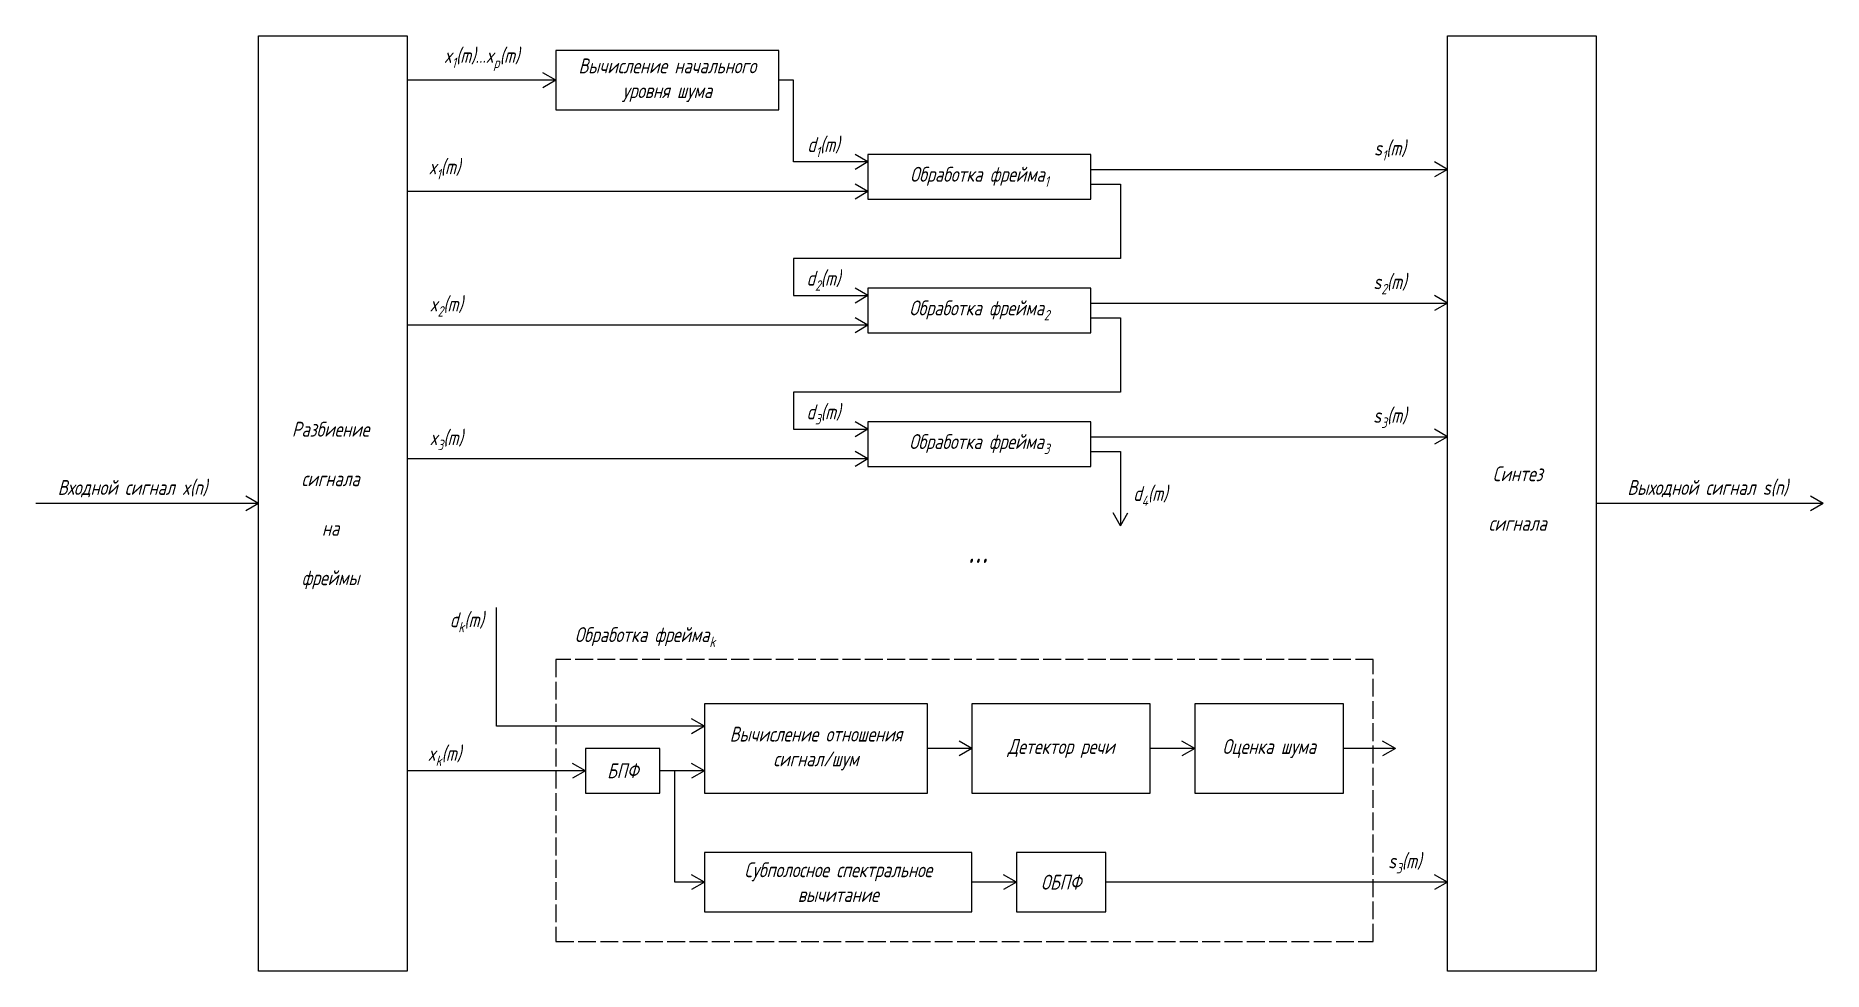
# Model space of a CAD drawing. Extents: x 1752 to 4203, y 50 to 680.
# Drawn here: x 3000 to 4203, y 50 to 680 of the extents above; entities that cross this region are included whole.
import ezdxf

# ---------------------------------------------------------------- set-up
doc = ezdxf.new("R2010")
doc.units = 0
doc.header["$MEASUREMENT"] = 0
doc.linetypes.add('ACAD_ISO02W100', pattern=[15, 12, -3])
doc.layers.get('0').update_dxf_attribs({"linetype": 'CONTINUOUS'})
doc.layers.add('текст', color=7, linetype='CONTINUOUS', lineweight=30)
doc.styles.add('стиль1', font='romans.shx', dxfattribs={"width": 0.75, "oblique": 15, "height": 3.5})

msp = doc.modelspace()

# ---------------------------------------------------------------- texts
at = {"layer": 'текст', "style": 'стиль1'}
for s, width, gutter_width, heights, insert, char_height, attachment_point in [('\\A1;\\pxqc;x{\\H0.7x;\\S^ 1;}(m)...x{\\H0.7x;\\S^ p;}(m)', 64.245, 17.5, [10.5], (3300, 665), 10, 5), ('\\pxqc;Вычисление начального уровня шума', 150, 17.5, [0], (3425, 650), 10, 5), ('\\A1;\\pxqc;d{\\H0.7x;\\S^ 1;}(m)', 32.414, 17.5, [10.5], (3530, 605), 10, 5), ('\\A1;\\pxqc;s{\\H0.7x;\\S^ 1;}(m)', 32.414, 17.5, [10.5], (3911.2, 602.6), 10, 5), ('\\A1;\\pxqc;x{\\H0.7x;\\S^ 1;}(m)', 32.414, 17.5, [10.5], (3275, 590), 10, 5), ('\\A1;\\pxqc;Обработка фрейма{\\H0.7x;\\S^ 1;}', 150, 52.5, [30], (3635, 585), 10, 5), ('\\A1;\\pxqc;d{\\H0.7x;\\S^ 2;}(m)', 32.414, 17.5, [10.5], (3530, 515), 10, 5), ('\\A1;\\pxqc;s{\\H0.7x;\\S^ 2;}(m)', 32.414, 17.5, [10.5], (3911.2, 512.6), 10, 5), ('\\A1;\\pxqc;x{\\H0.7x;\\S^ 2;}(m)', 32.414, 17.5, [10.5], (3276.2, 497.6), 10, 5), ('\\A1;\\pxqc;Обработка фрейма{\\H0.7x;\\S^ 2;}', 150, 52.5, [30], (3635, 495), 10, 5), ('\\A1;\\pxqc;d{\\H0.7x;\\S^ 3;}(m)', 32.414, 17.5, [10.5], (3530, 425), 10, 5), ('\\A1;\\pxqc;s{\\H0.7x;\\S^ 3;}(m)', 32.414, 17.5, [10.5], (3911.2, 422.6), 10, 5), ('\\pxqc;Разбиение\\P\\Pсигнала\\P \\Pна \\P\\Pфреймы', 65.537, 17.5, [120.4], (3165.6, 420), 10, 1), ('\\A1;\\pxqc;x{\\H0.7x;\\S^ 3;}(m)', 32.414, 17.5, [10.5], (3276.2, 407.6), 10, 5), ('\\A1;\\pxqc;Обработка фрейма{\\H0.7x;\\S^ 3;}', 150, 52.5, [30], (3635, 405), 10, 5), ('\\pxqc;Синтез\\P\\Pсигнала', 64.376, 17.5, [54.8], (3965, 390), 10, 1), ('\\A1;\\pxqc;Входной сигнал x(n)', 135.734, 17.5, [8.87], (3065, 375), 10, 5), ('\\A1;\\pxqc;d{\\H0.7x;\\S^ 4;}(m)', 32.414, 17.5, [10.5], (3750, 370), 10, 5), ('\\A1;\\pxqc;Выходной сигнал s(n)', 135.734, 17.5, [8.87], (4125, 375), 10, 5), ('\\A1;\\pxqc;...', 128, 17.5, [12.5], (3634, 335), 20, 5), ('\\A1;\\pxqc;d{\\H0.7x;\\S^ k;}(m)', 32.414, 17.5, [10.5], (3290, 285), 10, 5), ('\\A1;\\pxqc;Обработка фрейма{\\H0.7x;\\S^ k;}', 128, 17.5, [12.5], (3410, 275), 10, 5), ('\\pxqc;Вычисление отношения сигнал/шум', 150, 17.5, [0], (3525, 200), 10, 5), ('\\pxqc;Детектор речи', 150, 17.5, [0], (3690, 200), 10, 5), ('\\pxqc;Оценка шума', 150, 17.5, [0], (3830, 200), 10, 5), ('\\A1;\\pxqc;x{\\H0.7x;\\S^ k;}(m)', 32.414, 17.5, [10.5], (3275, 195), 10, 5), ('\\pxqc;БПФ', 150, 17.5, [0], (3395, 185), 10, 5), ('\\pxqc;Субполосное спектральное вычитание', 161.444, 17.5, [0], (3540, 110), 10, 5), ('\\A1;\\pxqc;s{\\H0.7x;\\S^ 3;}(m)', 32.414, 17.5, [10.5], (3921.2, 122.6), 10, 5), ('\\pxqc;ОБПФ', 100.129, 17.5, [10.5], (3690, 110), 10, 5)]:
    msp.add_mtext_dynamic_manual_height_columns(s, width=width, gutter_width=gutter_width, heights=heights, dxfattribs=dict(at, insert=insert, char_height=char_height, attachment_point=attachment_point))

# ---------------------------------------------------------------- linework, layer by layer
for p, q in [((3150, 50), (3150, 680)), ((3150, 680), (3250, 680)), ((3250, 680), (3250, 50)), ((3950, 50), (3950, 680)), ((3950, 680), (4050, 680)), ((4050, 680), (4050, 50)), ((3500, 670), (3350, 670)), ((3350, 670), (3350, 630)), ((3500, 630), (3500, 670)), ((3350, 650), (3250, 650)), ((3350, 650), (3341.3, 655)), ((3350, 650), (3341.3, 645)), ((3510, 650), (3500, 650)), ((3510, 595), (3510, 650)), ((3350, 630), (3500, 630)), ((3560, 595), (3510, 595)), ((3560, 595), (3551.3, 600)), ((3560, 595), (3551.3, 590)), ((3560, 600), (3560, 570)), ((3710, 600), (3560, 600)), ((3710, 570), (3710, 600)), ((3710, 590), (3950, 590)), ((3950, 590), (3941.3, 595)), ((3950, 590), (3941.3, 585)), ((3560, 575), (3551.3, 580)), ((3710, 580), (3730, 580)), ((3730, 580), (3730, 530)), ((3560, 575), (3250, 575)), ((3560, 575), (3551.3, 570)), ((3560, 570), (3710, 570)), ((3730, 530), (3510, 530)), ((3510, 530), (3510, 505)), ((3560, 505), (3551.3, 510)), ((3560, 510), (3560, 480)), ((3710, 510), (3560, 510)), ((3710, 480), (3710, 510)), ((3510, 505), (3560, 505)), ((3560, 505), (3551.3, 500)), ((3710, 500), (3950, 500)), ((3950, 500), (3941.3, 505)), ((3950, 500), (3941.3, 495)), ((3560, 485), (3250, 485)), ((3560, 485), (3551.3, 490)), ((3560, 485), (3551.3, 480)), ((3710, 490), (3730, 490)), ((3730, 490), (3730, 440)), ((3560, 480), (3710, 480)), ((3730, 440), (3510, 440)), ((3510, 440), (3510, 415)), ((3510, 415), (3560, 415)), ((3560, 415), (3551.3, 420)), ((3560, 415), (3551.3, 410)), ((3560, 420), (3560, 390)), ((3710, 420), (3560, 420)), ((3710, 390), (3710, 420)), ((3710, 410), (3950, 410)), ((3950, 410), (3941.3, 415)), ((3950, 410), (3941.3, 405)), ((3560, 395), (3551.3, 400)), ((3710, 400), (3730, 400)), ((3730, 400), (3730, 350)), ((3560, 395), (3250, 395)), ((3560, 395), (3551.3, 390)), ((3560, 390), (3710, 390)), ((3150, 365), (3000, 365)), ((3150, 365), (3141.3, 370)), ((3150, 365), (3141.3, 360)), ((4202.9, 365), (4050, 365)), ((4202.9, 365), (4194.2, 370)), ((4202.9, 365), (4194.2, 360)), ((3730, 350), (3725, 358.7)), ((3730, 350), (3735, 358.7)), ((3310, 215), (3310, 295)), ((3600, 230), (3450, 230)), ((3450, 230), (3450, 170)), ((3600, 170), (3600, 230)), ((3750, 230), (3630, 230)), ((3630, 230), (3630, 170)), ((3750, 170), (3750, 230)), ((3880, 230), (3780, 230)), ((3780, 230), (3780, 170)), ((3880, 170), (3880, 230)), ((3450, 215), (3441.3, 220)), ((3450, 215), (3310, 215)), ((3450, 215), (3441.3, 210)), ((3630, 200), (3621.3, 205)), ((3780, 200), (3771.3, 205)), ((3915, 200), (3906.3, 205)), ((3420, 200), (3370, 200)), ((3370, 200), (3370, 170)), ((3420, 170), (3420, 200)), ((3630, 200), (3600, 200)), ((3630, 200), (3621.3, 195)), ((3780, 200), (3750, 200)), ((3780, 200), (3771.3, 195)), ((3915, 200), (3880, 200)), ((3915, 200), (3906.3, 195)), ((3370, 185), (3250, 185)), ((3370, 185), (3361.3, 190)), ((3370, 185), (3361.3, 180)), ((3450, 185), (3420, 185)), ((3430, 110), (3430, 185)), ((3450, 185), (3441.3, 190)), ((3450, 185), (3441.3, 180)), ((3370, 170), (3420, 170)), ((3450, 170), (3600, 170)), ((3630, 170), (3750, 170)), ((3780, 170), (3880, 170)), ((3630, 130), (3450, 130)), ((3450, 130), (3450, 90)), ((3630, 90), (3630, 130)), ((3720, 130), (3660, 130)), ((3660, 130), (3660, 90)), ((3720, 90), (3720, 130)), ((3450, 110), (3430, 110)), ((3450, 110), (3441.3, 115)), ((3450, 110), (3441.3, 105)), ((3660, 110), (3630, 110)), ((3660, 110), (3651.3, 115)), ((3660, 110), (3651.3, 105)), ((3950, 110), (3720, 110)), ((3950, 110), (3941.3, 115)), ((3950, 110), (3941.3, 105)), ((3450, 90), (3630, 90)), ((3660, 90), (3720, 90)), ((3250, 50), (3150, 50)), ((4050, 50), (3950, 50))]:
    msp.add_line(p, q)
at = {"linetype": 'ACAD_ISO02W100'}
for p, q in [((3350, 260), (3350, 70)), ((3900, 260), (3350, 260)), ((3900, 70), (3900, 260)), ((3350, 70), (3900, 70))]:
    msp.add_line(p, q, dxfattribs=at)

msp.set_redraw_order([(e.dxf.handle, doc.entitydb.next_handle()) for e in msp.query("TEXT MTEXT ATTDEF DIMENSION ARC_DIMENSION")])  # texts and dimensions are drawn at this point

doc.saveas('drawing.dxf')
